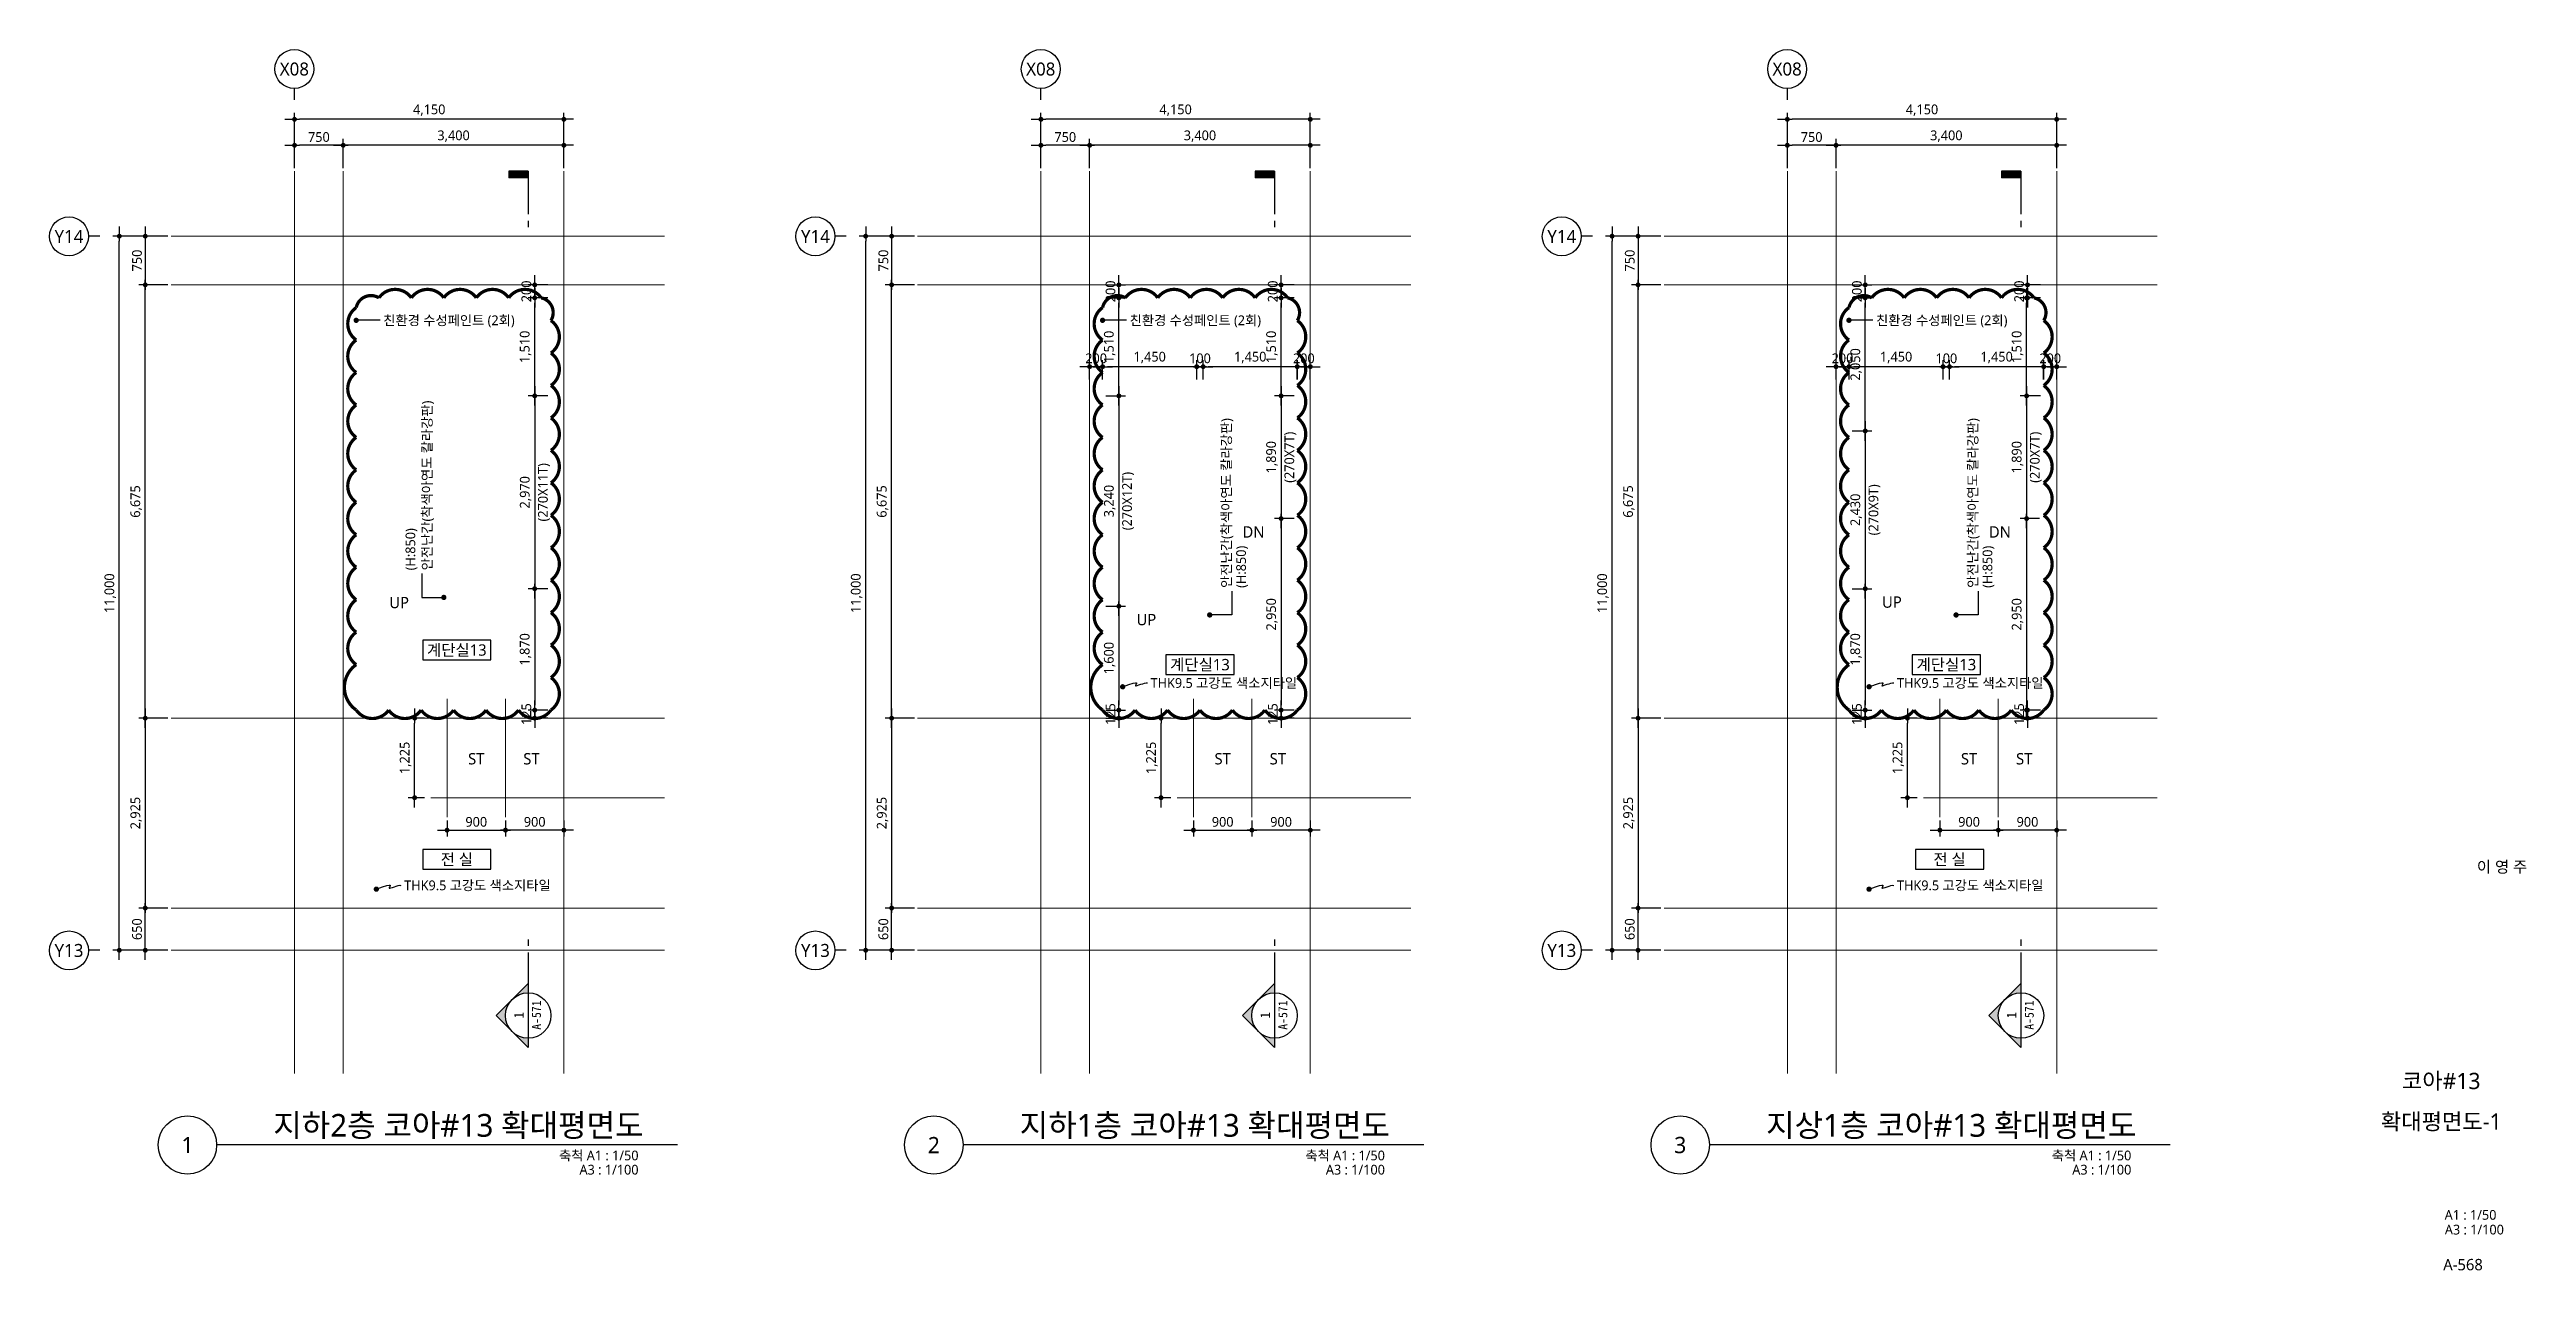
# Model space of a CAD drawing. Header units: millimetres. Extents: x 1467181 to 1720354, y 836037 to 895281.
# Drawn here: x 1467181 to 1505344, y 874037 to 892844 of the extents above; entities that cross this region are included whole.
import ezdxf
from ezdxf.enums import TextEntityAlignment as Align

# ---------------------------------------------------------------- set-up
doc = ezdxf.new("R2010")
doc.units = ezdxf.units.MM
doc.header["$MEASUREMENT"] = 0
doc.linetypes.add('CEN', pattern=[62, 60, -1, 0, -1])
doc.layers.get('0').update_dxf_attribs({"linetype": 'CONTINUOUS'})
for name, color, linetype, lineweight in [('A-AXIS-BUBL', 7, 'CONTINUOUS', 25), ('A-BORD-TEXT', 3, 'CONTINUOUS', 25), ('A-CNTL', 1, 'CEN', 15), ('A-DIMS', 7, 'CONTINUOUS', 25), ('A-MKXS-LEAD', 7, 'CONTINUOUS', 25), ('A-MKXS-MAK1', 3, 'CONTINUOUS', 25), ('A-MKXS-TEXT1', 3, 'CONTINUOUS', 25), ('A-MKXS-TEXT2', 7, 'CONTINUOUS', 25), ('A-MKXX-NAME', 3, 'CONTINUOUS', 25), ('A-MKXX-SYMB', 7, 'CONTINUOUS', 25), ('A-XXXX-SYMB', 7, 'CONTINUOUS', 25), ('A-XXXX-TXT1', 3, 'CONTINUOUS', 25), ('A-XXXX-TXT2', 3, 'CONTINUOUS', 25), ('REV-202205', 20, 'CONTINUOUS', 25)]:
    doc.layers.add(name, color=color, linetype=linetype, lineweight=lineweight)
doc.styles.add('HY울릉도L', font='')
doc.styles.add('돋움체', font='')
doc.styles.add('맑은고딕', font='malgun.ttf')
doc.styles.get('HY울릉도L').set_extended_font_data('HYwulM')
doc.styles.get('돋움체').set_extended_font_data('DotumChe')
doc.dimstyles.new('CDIM', dxfattribs={"dimtxt": 3, "dimasz": 1.5, "dimexe": 2, "dimexo": 1, "dimgap": 1, "dimtad": 1, "dimdec": 0, "dimrnd": 0.5, "dimzin": 0, "dimdsep": 32, "dimlunit": 6, "dimtxsty": 'HY울릉도L', "dimblk1": '_CIDOT', "dimblk2": '_CIDOT', "dimsah": 1, "dimcen": 5.5, "dimclrd": 2, "dimclre": 2, "dimclrt": 7, "dimadec": 0, "dimazin": 0, "dimtfac": 1, "dimtdec": 0, "dimtix": 1, "dimtmove": 2, "dimatfit": 1, "dimldrblk": '_CIDOT', "dimfxl": 1, "dimtolj": 1, "dimtzin": 0, "dimlwd": -1, "dimarcsym": 0})

msp = doc.modelspace()

# ---------------------------------------------------------------- texts
at = {"layer": 'A-BORD-TEXT', "style": '맑은고딕'}
for s, height, p in [('이 영 주', 175, (1505356.3, 880165.5)), ('A1 : 1/50', 150, (1504881.5, 874817.8)), ('A3 : 1/100', 150, (1504996.4, 874591)), ('A-568', 175, (1504671.7, 874039.2))]:
    msp.add_text(s, height=height, dxfattribs=at).set_placement(p, align=Align.RIGHT)
for s, p in [('코아#13', (1504030.7, 876955.6)), ('확대평면도-1', (1504030.7, 876330.6))]:
    msp.add_text(s, height=250, dxfattribs=at).set_placement(p, align=Align.MIDDLE_CENTER)
at = {"layer": 'A-MKXS-TEXT1', "style": '맑은고딕'}
for s, p in [('친환경 수성페인트 (2회)', (1472322.8, 888673.4)), ('친환경 수성페인트 (2회)', (1483822.6, 888673.4)), ('친환경 수성페인트 (2회)', (1495322.6, 888673.4)), ('THK9.5 고강도 색소지타일', (1484144.9, 883086.9)), ('THK9.5 고강도 색소지타일', (1495644.9, 883086.9)), ('THK9.5 고강도 색소지타일', (1472644.9, 879969.2)), ('THK9.5 고강도 색소지타일', (1495644.9, 879969.2))]:
    msp.add_text(s, height=150, dxfattribs=at).set_placement(p, align=Align.MIDDLE_LEFT)
for s, p in [('안전난간(착색아연도 칼라강판)', (1472995.8, 884821.4)), ('안전난간(착색아연도 칼라강판)', (1485311.7, 884551.4)), ('안전난간(착색아연도 칼라강판)', (1496811.7, 884551.4)), ('(H:850)', (1472740.7, 884821.4)), ('(H:850)', (1485539.2, 884551.4)), ('(H:850)', (1497039.2, 884551.4))]:
    msp.add_text(s, height=150, rotation=90, dxfattribs=at).set_placement(p, align=Align.MIDDLE_LEFT)
at = {"layer": 'A-MKXX-NAME', "style": '맑은고딕'}
for s, p in [('DN', (1485730.5, 885413.2)), ('DN', (1497230.5, 885413.2)), ('UP', (1472567.3, 884326.1)), ('UP', (1495566.9, 884333.2)), ('UP', (1484080.5, 884063.2)), ('계단실13', (1473455.7, 883594.4)), ('계단실13', (1484905.8, 883369.4)), ('계단실13', (1496405.8, 883369.4)), ('ST', (1473755.7, 881919.4)), ('ST', (1474605.7, 881919.4)), ('ST', (1485255.7, 881919.4)), ('ST', (1486105.7, 881919.4)), ('ST', (1496755.7, 881919.4)), ('ST', (1497605.7, 881919.4)), ('전 실', (1473455.7, 880369.4)), ('전 실', (1496455.7, 880369.4))]:
    msp.add_text(s, height=175, dxfattribs=at).set_placement(p, align=Align.MIDDLE_CENTER)
at = {"layer": 'A-XXXX-TXT1', "style": '맑은고딕'}
for s, p in [('지하2층 코아#13 확대평면도', (1476333.7, 875992)), ('지하1층 코아#13 확대평면도', (1487833.7, 875992)), ('지상1층 코아#13 확대평면도', (1499333.7, 875992))]:
    msp.add_text(s, height=350, dxfattribs=at).set_placement(p, align=Align.BOTTOM_RIGHT)
for s, p in [('1', (1469305.7, 875969.4)), ('2', (1480805.7, 875969.4)), ('3', (1492305.7, 875969.4))]:
    msp.add_text(s, height=250, dxfattribs=at).set_placement(p, align=Align.MIDDLE)
for s, p in [('축척 A1 : 1/50', (1476255.9, 875883.2)), ('축척 A1 : 1/50', (1487755.9, 875883.2)), ('축척 A1 : 1/50', (1499255.9, 875883.2)), ('A3 : 1/100', (1476255.9, 875664.3)), ('A3 : 1/100', (1487755.9, 875664.3)), ('A3 : 1/100', (1499255.9, 875664.3))]:
    msp.add_text(s, height=150, dxfattribs=at).set_placement(p, align=Align.TOP_RIGHT)

# ---------------------------------------------------------------- blocks, each defined once
blk = doc.blocks.new('_CIDOT')
at = {"color": 0, "linetype": 'ByBlock'}
blk.add_line((2, 0), (-1, 0), dxfattribs=at)
at = {"color": 0, "linetype": 'ByBlock', "const_width": 0.5}
blk.add_lwpolyline([(-0.25, 0, 1), (0.25, 0, 1)], format="xyb", close=True, dxfattribs=at)
blk = doc.blocks.new('*D129')
at = {"layer": 'A-DIMS', "lineweight": -2, "transparency": 16777216}
for p, q in [((750, 12050), (750, 12500)), ((4150, 12050), (4150, 12500))]:
    blk.add_line(p, q, dxfattribs=at)
at = {"layer": 'A-DIMS', "transparency": 16777216}
blk.add_line((4075, 12400), (825, 12400), dxfattribs=at)
at = {"layer": 'A-DIMS', "transparency": 16777216, "xscale": 75, "yscale": 75, "zscale": 75, "rotation": 180}
blk.add_blockref('_CIDOT', (750, 12400), dxfattribs=at)
at = {"layer": 'A-DIMS', "transparency": 16777216, "xscale": 75, "yscale": 75, "zscale": 75}
blk.add_blockref('_CIDOT', (4150, 12400), dxfattribs=at)
at = {"layer": 'A-DIMS', "color": 3, "transparency": 16777216, "insert": (2450, 12540), "char_height": 150, "attachment_point": 5, "style": '맑은고딕'}
blk.add_mtext('\\A1;3,400', dxfattribs=at)
blk = doc.blocks.new('*D130')
at = {"layer": 'A-DIMS', "lineweight": -2, "transparency": 16777216}
for p, q in [((-1950, 10250), (-2400, 10250)), ((-1950, 3575), (-2400, 3575))]:
    blk.add_line(p, q, dxfattribs=at)
at = {"layer": 'A-DIMS', "transparency": 16777216}
blk.add_line((-2300, 3650), (-2300, 10175), dxfattribs=at)
at = {"layer": 'A-DIMS', "transparency": 16777216, "xscale": 75, "yscale": 75, "zscale": 75}
for p, rotation in [((-2300, 10250), 90), ((-2300, 3575), 270)]:
    blk.add_blockref('_CIDOT', p, dxfattribs=dict(at, rotation=rotation))
at = {"layer": 'A-DIMS', "color": 3, "transparency": 16777216, "insert": (-2440, 6913), "char_height": 150, "attachment_point": 5, "rotation": 90, "style": '맑은고딕'}
blk.add_mtext('\\A1;6,675', dxfattribs=at)
blk = doc.blocks.new('*D131')
at = {"layer": 'A-DIMS', "lineweight": -2, "transparency": 16777216}
for p, q in [((0, 12050), (0, 12500)), ((750, 12050), (750, 12500))]:
    blk.add_line(p, q, dxfattribs=at)
at = {"layer": 'A-DIMS', "transparency": 16777216}
blk.add_line((675, 12400), (75, 12400), dxfattribs=at)
at = {"layer": 'A-DIMS', "transparency": 16777216, "xscale": 75, "yscale": 75, "zscale": 75, "rotation": 180}
blk.add_blockref('_CIDOT', (0, 12400), dxfattribs=at)
at = {"layer": 'A-DIMS', "transparency": 16777216, "xscale": 75, "yscale": 75, "zscale": 75}
blk.add_blockref('_CIDOT', (750, 12400), dxfattribs=at)
at = {"layer": 'A-DIMS', "color": 3, "transparency": 16777216, "insert": (375, 12527), "char_height": 150, "attachment_point": 5, "style": '맑은고딕'}
blk.add_mtext('\\A1;750', dxfattribs=at)
blk = doc.blocks.new('*D132')
at = {"layer": 'A-DIMS', "lineweight": -2, "transparency": 16777216}
for p, q in [((0, 12050), (0, 12900)), ((4150, 12050), (4150, 12900))]:
    blk.add_line(p, q, dxfattribs=at)
at = {"layer": 'A-DIMS', "transparency": 16777216}
blk.add_line((4075, 12800), (75, 12800), dxfattribs=at)
at = {"layer": 'A-DIMS', "transparency": 16777216, "xscale": 75, "yscale": 75, "zscale": 75, "rotation": 180}
blk.add_blockref('_CIDOT', (0, 12800), dxfattribs=at)
at = {"layer": 'A-DIMS', "transparency": 16777216, "xscale": 75, "yscale": 75, "zscale": 75}
blk.add_blockref('_CIDOT', (4150, 12800), dxfattribs=at)
at = {"layer": 'A-DIMS', "color": 3, "transparency": 16777216, "insert": (2075, 12940), "char_height": 150, "attachment_point": 5, "style": '맑은고딕'}
blk.add_mtext('\\A1;4,150', dxfattribs=at)
blk = doc.blocks.new('*D133')
at = {"layer": 'A-DIMS', "lineweight": -2, "transparency": 16777216}
for p, q in [((-1950, 11000), (-2800, 11000)), ((-1950, 0), (-2800, 0))]:
    blk.add_line(p, q, dxfattribs=at)
at = {"layer": 'A-DIMS', "transparency": 16777216}
blk.add_line((-2700, 75), (-2700, 10925), dxfattribs=at)
at = {"layer": 'A-DIMS', "transparency": 16777216, "xscale": 75, "yscale": 75, "zscale": 75}
for p, rotation in [((-2700, 11000), 90), ((-2700, 0), 270)]:
    blk.add_blockref('_CIDOT', p, dxfattribs=dict(at, rotation=rotation))
at = {"layer": 'A-DIMS', "color": 3, "transparency": 16777216, "insert": (-2840, 5500), "char_height": 150, "attachment_point": 5, "rotation": 90, "style": '맑은고딕'}
blk.add_mtext('\\A1;11,000', dxfattribs=at)
blk = doc.blocks.new('*D134')
at = {"layer": 'A-DIMS', "lineweight": -2, "transparency": 16777216}
for p, q in [((-1950, 11000), (-2400, 11000)), ((-1950, 10250), (-2400, 10250))]:
    blk.add_line(p, q, dxfattribs=at)
at = {"layer": 'A-DIMS', "transparency": 16777216}
blk.add_line((-2300, 10925), (-2300, 10325), dxfattribs=at)
at = {"layer": 'A-DIMS', "transparency": 16777216, "xscale": 75, "yscale": 75, "zscale": 75}
for p, rotation in [((-2300, 11000), 90), ((-2300, 10250), 270)]:
    blk.add_blockref('_CIDOT', p, dxfattribs=dict(at, rotation=rotation))
at = {"layer": 'A-DIMS', "color": 3, "transparency": 16777216, "insert": (-2427, 10625), "char_height": 150, "attachment_point": 5, "rotation": 90, "style": '맑은고딕'}
blk.add_mtext('\\A1;750', dxfattribs=at)
blk = doc.blocks.new('*D135')
at = {"layer": 'A-DIMS', "lineweight": -2, "transparency": 16777216}
for p, q in [((-1950, 3575), (-2400, 3575)), ((-1950, 650), (-2400, 650))]:
    blk.add_line(p, q, dxfattribs=at)
at = {"layer": 'A-DIMS', "transparency": 16777216}
blk.add_line((-2300, 3500), (-2300, 725), dxfattribs=at)
at = {"layer": 'A-DIMS', "transparency": 16777216, "xscale": 75, "yscale": 75, "zscale": 75}
for p, rotation in [((-2300, 3575), 90), ((-2300, 650), 270)]:
    blk.add_blockref('_CIDOT', p, dxfattribs=dict(at, rotation=rotation))
at = {"layer": 'A-DIMS', "color": 3, "transparency": 16777216, "insert": (-2440, 2113), "char_height": 150, "attachment_point": 5, "rotation": 90, "style": '맑은고딕'}
blk.add_mtext('\\A1;2,925', dxfattribs=at)
blk = doc.blocks.new('*D136')
at = {"layer": 'A-DIMS', "lineweight": -2, "transparency": 16777216}
for p, q in [((2350, 2000), (2350, 1750)), ((3250, 2000), (3250, 1750))]:
    blk.add_line(p, q, dxfattribs=at)
at = {"layer": 'A-DIMS', "transparency": 16777216}
blk.add_line((2425, 1850), (3175, 1850), dxfattribs=at)
at = {"layer": 'A-DIMS', "transparency": 16777216, "xscale": 75, "yscale": 75, "zscale": 75, "rotation": 180}
blk.add_blockref('_CIDOT', (2350, 1850), dxfattribs=at)
at = {"layer": 'A-DIMS', "transparency": 16777216, "xscale": 75, "yscale": 75, "zscale": 75}
blk.add_blockref('_CIDOT', (3250, 1850), dxfattribs=at)
at = {"layer": 'A-DIMS', "color": 3, "transparency": 16777216, "insert": (2800, 1977), "char_height": 150, "attachment_point": 5, "style": '맑은고딕'}
blk.add_mtext('\\A1;900', dxfattribs=at)
blk = doc.blocks.new('*D137')
at = {"layer": 'A-DIMS', "lineweight": -2, "transparency": 16777216}
for p, q in [((3250, 2000), (3250, 1750)), ((4150, 2000), (4150, 1750))]:
    blk.add_line(p, q, dxfattribs=at)
at = {"layer": 'A-DIMS', "transparency": 16777216}
blk.add_line((4075, 1850), (3325, 1850), dxfattribs=at)
at = {"layer": 'A-DIMS', "transparency": 16777216, "xscale": 75, "yscale": 75, "zscale": 75, "rotation": 180}
blk.add_blockref('_CIDOT', (3250, 1850), dxfattribs=at)
at = {"layer": 'A-DIMS', "transparency": 16777216, "xscale": 75, "yscale": 75, "zscale": 75}
blk.add_blockref('_CIDOT', (4150, 1850), dxfattribs=at)
at = {"layer": 'A-DIMS', "color": 3, "transparency": 16777216, "insert": (3700, 1977), "char_height": 150, "attachment_point": 5, "style": '맑은고딕'}
blk.add_mtext('\\A1;900', dxfattribs=at)
blk = doc.blocks.new('*D138')
at = {"layer": 'A-DIMS', "lineweight": -2, "transparency": 16777216}
for p, q in [((2000, 3575), (1750, 3575)), ((2000, 2350), (1750, 2350))]:
    blk.add_line(p, q, dxfattribs=at)
at = {"layer": 'A-DIMS', "transparency": 16777216}
blk.add_line((1850, 2425), (1850, 3500), dxfattribs=at)
at = {"layer": 'A-DIMS', "transparency": 16777216, "xscale": 75, "yscale": 75, "zscale": 75}
for p, rotation in [((1850, 3575), 90), ((1850, 2350), 270)]:
    blk.add_blockref('_CIDOT', p, dxfattribs=dict(at, rotation=rotation))
at = {"layer": 'A-DIMS', "color": 3, "transparency": 16777216, "insert": (1710, 2963), "char_height": 150, "attachment_point": 5, "rotation": 90, "style": '맑은고딕'}
blk.add_mtext('\\A1;1,225', dxfattribs=at)
blk = doc.blocks.new('*D139')
at = {"layer": 'A-DIMS', "lineweight": -2, "transparency": 16777216}
for p, q in [((-1950, 650), (-2400, 650)), ((-1950, 0), (-2400, 0))]:
    blk.add_line(p, q, dxfattribs=at)
at = {"layer": 'A-DIMS', "transparency": 16777216}
blk.add_line((-2300, 75), (-2300, 575), dxfattribs=at)
at = {"layer": 'A-DIMS', "transparency": 16777216, "xscale": 75, "yscale": 75, "zscale": 75}
for p, rotation in [((-2300, 650), 90), ((-2300, 0), 270)]:
    blk.add_blockref('_CIDOT', p, dxfattribs=dict(at, rotation=rotation))
at = {"layer": 'A-DIMS', "color": 3, "transparency": 16777216, "insert": (-2427, 325), "char_height": 150, "attachment_point": 5, "rotation": 90, "style": '맑은고딕'}
blk.add_mtext('\\A1;650', dxfattribs=at)
blk = doc.blocks.new('CORE 7- 단면')
at = {"layer": 'A-MKXS-MAK1'}
blk.add_hatch(color=256, dxfattribs=at).paths.add_polyline_path([(22637, 12898), (22637, 12998), (22937, 12998), (22937, 12898)])
h = blk.add_hatch(color=256, dxfattribs=at)
h.paths.add_polyline_path([(22442, -7), (22690, 241, 0.414214), (22690, -254)])
h.paths.add_polyline_path([(22690, 241), (22937, 488), (22937, 343, 0.198912)])
h.paths.add_polyline_path([(22690, -254, 0.198912), (22937, -357), (22937, -502)])
for p, q in [((22637, 12998), (22637, 12898)), ((22937, 12998), (22637, 12998)), ((22937, 12998), (22937, 12335)), ((22937, 12898), (22637, 12898)), ((22937, 12235), (22937, 12135)), ((22937, 1166), (22937, 1066)), ((22937, 966), (22937, -502)), ((22937, 488), (22442, -7)), ((22937, -502), (22442, -7))]:
    blk.add_line(p, q, dxfattribs=at)
blk.add_circle((22937, -7), 350, dxfattribs=at)
at = {"layer": 'A-MKXS-TEXT2', "style": '돋움체'}
for s, height, p in [('1', 150, (22793, -2)), ('A-571', 140, (23065, 0))]:
    blk.add_text(s, height=height, rotation=90, dxfattribs=at).set_placement(p, align=Align.MIDDLE)
blk = doc.blocks.new('*D109')
at = {"layer": 'A-DIMS', "lineweight": -2, "transparency": 16777216}
for p, q in [((1474856, 887509), (1474556, 887509)), ((1474856, 884539), (1474556, 884539))]:
    blk.add_line(p, q, dxfattribs=at)
at = {"layer": 'A-DIMS', "transparency": 16777216}
blk.add_line((1474656, 887434), (1474656, 884614), dxfattribs=at)
at = {"layer": 'A-DIMS', "transparency": 16777216, "xscale": 75, "yscale": 75, "zscale": 75}
for p, rotation in [((1474656, 887509), 90), ((1474656, 884539), 270)]:
    blk.add_blockref('_CIDOT', p, dxfattribs=dict(at, rotation=rotation))
at = {"layer": 'A-DIMS', "color": 3, "transparency": 16777216, "char_height": 150, "attachment_point": 5, "rotation": 90, "style": '맑은고딕'}
for s, insert in [('\\A1;2,970', (1474516, 886024)), ('\\A1;(270X11T)', (1474799, 886024))]:
    blk.add_mtext(s, dxfattribs=dict(at, insert=insert))
blk = doc.blocks.new('*D110')
at = {"layer": 'A-DIMS', "lineweight": -2, "transparency": 16777216}
for p, q in [((1474856, 889019), (1474556, 889019)), ((1474856, 887509), (1474556, 887509))]:
    blk.add_line(p, q, dxfattribs=at)
at = {"layer": 'A-DIMS', "transparency": 16777216}
blk.add_line((1474656, 887584), (1474656, 888944), dxfattribs=at)
at = {"layer": 'A-DIMS', "transparency": 16777216, "xscale": 75, "yscale": 75, "zscale": 75}
for p, rotation in [((1474656, 889019), 90), ((1474656, 887509), 270)]:
    blk.add_blockref('_CIDOT', p, dxfattribs=dict(at, rotation=rotation))
at = {"layer": 'A-DIMS', "color": 3, "transparency": 16777216, "insert": (1474515, 888264), "char_height": 150, "attachment_point": 5, "rotation": 90, "style": '맑은고딕'}
blk.add_mtext('\\A1;1,510', dxfattribs=at)
blk = doc.blocks.new('*D111')
at = {"layer": 'A-DIMS', "lineweight": -2, "transparency": 16777216}
for p, q in [((1474856, 884539), (1474556, 884539)), ((1474856, 882669), (1474556, 882669))]:
    blk.add_line(p, q, dxfattribs=at)
at = {"layer": 'A-DIMS', "transparency": 16777216}
blk.add_line((1474656, 884464), (1474656, 882744), dxfattribs=at)
at = {"layer": 'A-DIMS', "transparency": 16777216, "xscale": 75, "yscale": 75, "zscale": 75}
for p, rotation in [((1474656, 884539), 90), ((1474656, 882669), 270)]:
    blk.add_blockref('_CIDOT', p, dxfattribs=dict(at, rotation=rotation))
at = {"layer": 'A-DIMS', "color": 3, "transparency": 16777216, "insert": (1474515, 883604), "char_height": 150, "attachment_point": 5, "rotation": 90, "style": '맑은고딕'}
blk.add_mtext('\\A1;1,870', dxfattribs=at)
blk = doc.blocks.new('*D112')
at = {"layer": 'A-DIMS', "transparency": 16777216}
for p, q in [((1474656, 882744), (1474656, 882819)), ((1474656, 882669), (1474656, 882544)), ((1474656, 882469), (1474656, 882394))]:
    blk.add_line(p, q, dxfattribs=at)
at = {"layer": 'A-DIMS', "lineweight": -2, "transparency": 16777216}
for p, q in [((1474856, 882669), (1474556, 882669)), ((1474856, 882544), (1474556, 882544))]:
    blk.add_line(p, q, dxfattribs=at)
at = {"layer": 'A-DIMS', "transparency": 16777216, "xscale": 75, "yscale": 75, "zscale": 75}
for p, rotation in [((1474656, 882669), 270), ((1474656, 882544), 90)]:
    blk.add_blockref('_CIDOT', p, dxfattribs=dict(at, rotation=rotation))
at = {"layer": 'A-DIMS', "color": 3, "transparency": 16777216, "insert": (1474528, 882607), "char_height": 150, "attachment_point": 5, "rotation": 90, "style": '맑은고딕'}
blk.add_mtext('\\A1;125', dxfattribs=at)
blk = doc.blocks.new('*D113')
at = {"layer": 'A-DIMS', "lineweight": -2, "transparency": 16777216}
for p, q in [((1474856, 889219), (1474556, 889219)), ((1474856, 889019), (1474556, 889019))]:
    blk.add_line(p, q, dxfattribs=at)
at = {"layer": 'A-DIMS', "transparency": 16777216}
for p, q in [((1474656, 889294), (1474656, 889369)), ((1474656, 889019), (1474656, 889219)), ((1474656, 888944), (1474656, 888869))]:
    blk.add_line(p, q, dxfattribs=at)
at = {"layer": 'A-DIMS', "transparency": 16777216, "xscale": 75, "yscale": 75, "zscale": 75}
for p, rotation in [((1474656, 889219), 270), ((1474656, 889019), 90)]:
    blk.add_blockref('_CIDOT', p, dxfattribs=dict(at, rotation=rotation))
at = {"layer": 'A-DIMS', "color": 3, "transparency": 16777216, "insert": (1474528, 889119), "char_height": 150, "attachment_point": 5, "rotation": 90, "style": '맑은고딕'}
blk.add_mtext('\\A1;200', dxfattribs=at)
blk = doc.blocks.new('*D114')
at = {"layer": 'A-DIMS', "lineweight": -2, "transparency": 16777216}
for p, q in [((1486356, 887509), (1486056, 887509)), ((1486356, 885619), (1486056, 885619))]:
    blk.add_line(p, q, dxfattribs=at)
at = {"layer": 'A-DIMS', "transparency": 16777216}
blk.add_line((1486156, 887434), (1486156, 885694), dxfattribs=at)
at = {"layer": 'A-DIMS', "transparency": 16777216, "xscale": 75, "yscale": 75, "zscale": 75}
for p, rotation in [((1486156, 887509), 90), ((1486156, 885619), 270)]:
    blk.add_blockref('_CIDOT', p, dxfattribs=dict(at, rotation=rotation))
at = {"layer": 'A-DIMS', "color": 3, "transparency": 16777216, "char_height": 150, "attachment_point": 5, "rotation": 90, "style": '맑은고딕'}
for s, insert in [('\\A1;(270X7T)', (1486299, 886564)), ('\\A1;1,890', (1486015, 886564))]:
    blk.add_mtext(s, dxfattribs=dict(at, insert=insert))
blk = doc.blocks.new('*D115')
at = {"layer": 'A-DIMS', "lineweight": -2, "transparency": 16777216}
for p, q in [((1486356, 889019), (1486056, 889019)), ((1486356, 887509), (1486056, 887509))]:
    blk.add_line(p, q, dxfattribs=at)
at = {"layer": 'A-DIMS', "transparency": 16777216}
blk.add_line((1486156, 887584), (1486156, 888944), dxfattribs=at)
at = {"layer": 'A-DIMS', "transparency": 16777216, "xscale": 75, "yscale": 75, "zscale": 75}
for p, rotation in [((1486156, 889019), 90), ((1486156, 887509), 270)]:
    blk.add_blockref('_CIDOT', p, dxfattribs=dict(at, rotation=rotation))
at = {"layer": 'A-DIMS', "color": 3, "transparency": 16777216, "insert": (1486015, 888264), "char_height": 150, "attachment_point": 5, "rotation": 90, "style": '맑은고딕'}
blk.add_mtext('\\A1;1,510', dxfattribs=at)
blk = doc.blocks.new('*D116')
at = {"layer": 'A-DIMS', "lineweight": -2, "transparency": 16777216}
for p, q in [((1486356, 885619), (1486056, 885619)), ((1486356, 882669), (1486056, 882669))]:
    blk.add_line(p, q, dxfattribs=at)
at = {"layer": 'A-DIMS', "transparency": 16777216}
blk.add_line((1486156, 885544), (1486156, 882744), dxfattribs=at)
at = {"layer": 'A-DIMS', "transparency": 16777216, "xscale": 75, "yscale": 75, "zscale": 75}
for p, rotation in [((1486156, 885619), 90), ((1486156, 882669), 270)]:
    blk.add_blockref('_CIDOT', p, dxfattribs=dict(at, rotation=rotation))
at = {"layer": 'A-DIMS', "color": 3, "transparency": 16777216, "insert": (1486016, 884144), "char_height": 150, "attachment_point": 5, "rotation": 90, "style": '맑은고딕'}
blk.add_mtext('\\A1;2,950', dxfattribs=at)
blk = doc.blocks.new('*D117')
at = {"layer": 'A-DIMS', "transparency": 16777216}
for p, q in [((1486156, 882744), (1486156, 882819)), ((1486156, 882669), (1486156, 882544)), ((1486156, 882469), (1486156, 882394))]:
    blk.add_line(p, q, dxfattribs=at)
at = {"layer": 'A-DIMS', "lineweight": -2, "transparency": 16777216}
for p, q in [((1486356, 882669), (1486056, 882669)), ((1486356, 882544), (1486056, 882544))]:
    blk.add_line(p, q, dxfattribs=at)
at = {"layer": 'A-DIMS', "transparency": 16777216, "xscale": 75, "yscale": 75, "zscale": 75}
for p, rotation in [((1486156, 882669), 270), ((1486156, 882544), 90)]:
    blk.add_blockref('_CIDOT', p, dxfattribs=dict(at, rotation=rotation))
at = {"layer": 'A-DIMS', "color": 3, "transparency": 16777216, "insert": (1486028, 882607), "char_height": 150, "attachment_point": 5, "rotation": 90, "style": '맑은고딕'}
blk.add_mtext('\\A1;125', dxfattribs=at)
blk = doc.blocks.new('*D118')
at = {"layer": 'A-DIMS', "lineweight": -2, "transparency": 16777216}
for p, q in [((1486356, 889219), (1486056, 889219)), ((1486356, 889019), (1486056, 889019))]:
    blk.add_line(p, q, dxfattribs=at)
at = {"layer": 'A-DIMS', "transparency": 16777216}
for p, q in [((1486156, 889294), (1486156, 889369)), ((1486156, 889019), (1486156, 889219)), ((1486156, 888944), (1486156, 888869))]:
    blk.add_line(p, q, dxfattribs=at)
at = {"layer": 'A-DIMS', "transparency": 16777216, "xscale": 75, "yscale": 75, "zscale": 75}
for p, rotation in [((1486156, 889219), 270), ((1486156, 889019), 90)]:
    blk.add_blockref('_CIDOT', p, dxfattribs=dict(at, rotation=rotation))
at = {"layer": 'A-DIMS', "color": 3, "transparency": 16777216, "insert": (1486028, 889119), "char_height": 150, "attachment_point": 5, "rotation": 90, "style": '맑은고딕'}
blk.add_mtext('\\A1;200', dxfattribs=at)
blk = doc.blocks.new('*D119')
at = {"layer": 'A-DIMS', "lineweight": -2, "transparency": 16777216}
for p, q in [((1484955, 887759), (1484955, 888059)), ((1486405, 887759), (1486405, 888059))]:
    blk.add_line(p, q, dxfattribs=at)
at = {"layer": 'A-DIMS', "transparency": 16777216}
blk.add_line((1486330, 887959), (1485030, 887959), dxfattribs=at)
at = {"layer": 'A-DIMS', "transparency": 16777216, "xscale": 75, "yscale": 75, "zscale": 75, "rotation": 180}
blk.add_blockref('_CIDOT', (1484955, 887959), dxfattribs=at)
at = {"layer": 'A-DIMS', "transparency": 16777216, "xscale": 75, "yscale": 75, "zscale": 75}
blk.add_blockref('_CIDOT', (1486405, 887959), dxfattribs=at)
at = {"layer": 'A-DIMS', "color": 3, "transparency": 16777216, "insert": (1485680, 888100), "char_height": 150, "attachment_point": 5, "style": '맑은고딕'}
blk.add_mtext('\\A1;1,450', dxfattribs=at)
blk = doc.blocks.new('*D120')
at = {"layer": 'A-DIMS', "lineweight": -2, "transparency": 16777216}
for p, q in [((1486406, 887759), (1486406, 888059)), ((1486606, 887759), (1486606, 888059))]:
    blk.add_line(p, q, dxfattribs=at)
at = {"layer": 'A-DIMS', "transparency": 16777216}
for p, q in [((1486331, 887959), (1486256, 887959)), ((1486606, 887959), (1486406, 887959)), ((1486681, 887959), (1486756, 887959))]:
    blk.add_line(p, q, dxfattribs=at)
at = {"layer": 'A-DIMS', "transparency": 16777216, "xscale": 75, "yscale": 75, "zscale": 75}
blk.add_blockref('_CIDOT', (1486406, 887959), dxfattribs=at)
at = {"layer": 'A-DIMS', "transparency": 16777216, "xscale": 75, "yscale": 75, "zscale": 75, "rotation": 180}
blk.add_blockref('_CIDOT', (1486606, 887959), dxfattribs=at)
at = {"layer": 'A-DIMS', "color": 3, "transparency": 16777216, "insert": (1486506, 888087), "char_height": 150, "attachment_point": 5, "style": '맑은고딕'}
blk.add_mtext('\\A1;200', dxfattribs=at)
blk = doc.blocks.new('*D121')
at = {"layer": 'A-DIMS', "lineweight": -2, "transparency": 16777216}
for p, q in [((1483406, 887759), (1483406, 888059)), ((1484855, 887759), (1484855, 888059))]:
    blk.add_line(p, q, dxfattribs=at)
at = {"layer": 'A-DIMS', "transparency": 16777216}
blk.add_line((1484780, 887959), (1483481, 887959), dxfattribs=at)
at = {"layer": 'A-DIMS', "transparency": 16777216, "xscale": 75, "yscale": 75, "zscale": 75, "rotation": 180}
blk.add_blockref('_CIDOT', (1483406, 887959), dxfattribs=at)
at = {"layer": 'A-DIMS', "transparency": 16777216, "xscale": 75, "yscale": 75, "zscale": 75}
blk.add_blockref('_CIDOT', (1484855, 887959), dxfattribs=at)
at = {"layer": 'A-DIMS', "color": 3, "transparency": 16777216, "insert": (1484131, 888100), "char_height": 150, "attachment_point": 5, "style": '맑은고딕'}
blk.add_mtext('\\A1;1,450', dxfattribs=at)
blk = doc.blocks.new('*D122')
at = {"layer": 'A-DIMS', "lineweight": -2, "transparency": 16777216}
for p, q in [((1484856, 887759), (1484856, 888059)), ((1484955, 887759), (1484955, 888059))]:
    blk.add_line(p, q, dxfattribs=at)
at = {"layer": 'A-DIMS', "transparency": 16777216}
for p, q in [((1484781, 887959), (1484706, 887959)), ((1484955, 887959), (1484856, 887959)), ((1485030, 887959), (1485105, 887959))]:
    blk.add_line(p, q, dxfattribs=at)
at = {"layer": 'A-DIMS', "transparency": 16777216, "xscale": 75, "yscale": 75, "zscale": 75}
blk.add_blockref('_CIDOT', (1484856, 887959), dxfattribs=at)
at = {"layer": 'A-DIMS', "transparency": 16777216, "xscale": 75, "yscale": 75, "zscale": 75, "rotation": 180}
blk.add_blockref('_CIDOT', (1484955, 887959), dxfattribs=at)
at = {"layer": 'A-DIMS', "color": 3, "transparency": 16777216, "insert": (1484906, 888087), "char_height": 150, "attachment_point": 5, "style": '맑은고딕'}
blk.add_mtext('\\A1;100', dxfattribs=at)
blk = doc.blocks.new('*D123')
at = {"layer": 'A-DIMS', "lineweight": -2, "transparency": 16777216}
for p, q in [((1483206, 887759), (1483206, 888059)), ((1483406, 887759), (1483406, 888059))]:
    blk.add_line(p, q, dxfattribs=at)
at = {"layer": 'A-DIMS', "transparency": 16777216}
for p, q in [((1483131, 887959), (1483056, 887959)), ((1483406, 887959), (1483206, 887959)), ((1483481, 887959), (1483556, 887959))]:
    blk.add_line(p, q, dxfattribs=at)
at = {"layer": 'A-DIMS', "transparency": 16777216, "xscale": 75, "yscale": 75, "zscale": 75}
blk.add_blockref('_CIDOT', (1483206, 887959), dxfattribs=at)
at = {"layer": 'A-DIMS', "transparency": 16777216, "xscale": 75, "yscale": 75, "zscale": 75, "rotation": 180}
blk.add_blockref('_CIDOT', (1483406, 887959), dxfattribs=at)
at = {"layer": 'A-DIMS', "color": 3, "transparency": 16777216, "insert": (1483306, 888087), "char_height": 150, "attachment_point": 5, "style": '맑은고딕'}
blk.add_mtext('\\A1;200', dxfattribs=at)
blk = doc.blocks.new('*D124')
at = {"layer": 'A-DIMS', "lineweight": -2, "transparency": 16777216}
for p, q in [((1483456, 887509), (1483756, 887509)), ((1483456, 884269), (1483756, 884269))]:
    blk.add_line(p, q, dxfattribs=at)
at = {"layer": 'A-DIMS', "transparency": 16777216}
blk.add_line((1483656, 887434), (1483656, 884344), dxfattribs=at)
at = {"layer": 'A-DIMS', "transparency": 16777216, "xscale": 75, "yscale": 75, "zscale": 75}
for p, rotation in [((1483656, 887509), 90), ((1483656, 884269), 270)]:
    blk.add_blockref('_CIDOT', p, dxfattribs=dict(at, rotation=rotation))
at = {"layer": 'A-DIMS', "color": 3, "transparency": 16777216, "char_height": 150, "attachment_point": 5, "rotation": 90, "style": '맑은고딕'}
for s, insert in [('\\A1;(270X12T)', (1483799, 885889)), ('\\A1;3,240', (1483516, 885889))]:
    blk.add_mtext(s, dxfattribs=dict(at, insert=insert))
blk = doc.blocks.new('*D125')
at = {"layer": 'A-DIMS', "lineweight": -2, "transparency": 16777216}
for p, q in [((1483456, 889019), (1483756, 889019)), ((1483456, 887509), (1483756, 887509))]:
    blk.add_line(p, q, dxfattribs=at)
at = {"layer": 'A-DIMS', "transparency": 16777216}
blk.add_line((1483656, 887584), (1483656, 888944), dxfattribs=at)
at = {"layer": 'A-DIMS', "transparency": 16777216, "xscale": 75, "yscale": 75, "zscale": 75}
for p, rotation in [((1483656, 889019), 90), ((1483656, 887509), 270)]:
    blk.add_blockref('_CIDOT', p, dxfattribs=dict(at, rotation=rotation))
at = {"layer": 'A-DIMS', "color": 3, "transparency": 16777216, "insert": (1483515, 888264), "char_height": 150, "attachment_point": 5, "rotation": 90, "style": '맑은고딕'}
blk.add_mtext('\\A1;1,510', dxfattribs=at)
blk = doc.blocks.new('*D126')
at = {"layer": 'A-DIMS', "lineweight": -2, "transparency": 16777216}
for p, q in [((1483456, 884269), (1483756, 884269)), ((1483456, 882669), (1483756, 882669))]:
    blk.add_line(p, q, dxfattribs=at)
at = {"layer": 'A-DIMS', "transparency": 16777216}
blk.add_line((1483656, 884194), (1483656, 882744), dxfattribs=at)
at = {"layer": 'A-DIMS', "transparency": 16777216, "xscale": 75, "yscale": 75, "zscale": 75}
for p, rotation in [((1483656, 884269), 90), ((1483656, 882669), 270)]:
    blk.add_blockref('_CIDOT', p, dxfattribs=dict(at, rotation=rotation))
at = {"layer": 'A-DIMS', "color": 3, "transparency": 16777216, "insert": (1483515, 883469), "char_height": 150, "attachment_point": 5, "rotation": 90, "style": '맑은고딕'}
blk.add_mtext('\\A1;1,600', dxfattribs=at)
blk = doc.blocks.new('*D127')
at = {"layer": 'A-DIMS', "transparency": 16777216}
for p, q in [((1483656, 882744), (1483656, 882819)), ((1483656, 882669), (1483656, 882544)), ((1483656, 882469), (1483656, 882394))]:
    blk.add_line(p, q, dxfattribs=at)
at = {"layer": 'A-DIMS', "lineweight": -2, "transparency": 16777216}
for p, q in [((1483456, 882669), (1483756, 882669)), ((1483456, 882544), (1483756, 882544))]:
    blk.add_line(p, q, dxfattribs=at)
at = {"layer": 'A-DIMS', "transparency": 16777216, "xscale": 75, "yscale": 75, "zscale": 75}
for p, rotation in [((1483656, 882669), 270), ((1483656, 882544), 90)]:
    blk.add_blockref('_CIDOT', p, dxfattribs=dict(at, rotation=rotation))
at = {"layer": 'A-DIMS', "color": 3, "transparency": 16777216, "insert": (1483528, 882607), "char_height": 150, "attachment_point": 5, "rotation": 90, "style": '맑은고딕'}
blk.add_mtext('\\A1;125', dxfattribs=at)
blk = doc.blocks.new('*D128')
at = {"layer": 'A-DIMS', "lineweight": -2, "transparency": 16777216}
for p, q in [((1483456, 889219), (1483756, 889219)), ((1483456, 889019), (1483756, 889019))]:
    blk.add_line(p, q, dxfattribs=at)
at = {"layer": 'A-DIMS', "transparency": 16777216}
for p, q in [((1483656, 889294), (1483656, 889369)), ((1483656, 889019), (1483656, 889219)), ((1483656, 888944), (1483656, 888869))]:
    blk.add_line(p, q, dxfattribs=at)
at = {"layer": 'A-DIMS', "transparency": 16777216, "xscale": 75, "yscale": 75, "zscale": 75}
for p, rotation in [((1483656, 889219), 270), ((1483656, 889019), 90)]:
    blk.add_blockref('_CIDOT', p, dxfattribs=dict(at, rotation=rotation))
at = {"layer": 'A-DIMS', "color": 3, "transparency": 16777216, "insert": (1483528, 889119), "char_height": 150, "attachment_point": 5, "rotation": 90, "style": '맑은고딕'}
blk.add_mtext('\\A1;200', dxfattribs=at)
blk = doc.blocks.new('*D145')
at = {"layer": 'A-DIMS', "lineweight": -2, "transparency": 16777216}
for p, q in [((1497856, 887509), (1497542, 887509)), ((1497842, 885619), (1497542, 885619))]:
    blk.add_line(p, q, dxfattribs=at)
at = {"layer": 'A-DIMS', "transparency": 16777216}
blk.add_line((1497642, 887434), (1497642, 885694), dxfattribs=at)
at = {"layer": 'A-DIMS', "transparency": 16777216, "xscale": 75, "yscale": 75, "zscale": 75}
for p, rotation in [((1497642, 887509), 90), ((1497642, 885619), 270)]:
    blk.add_blockref('_CIDOT', p, dxfattribs=dict(at, rotation=rotation))
at = {"layer": 'A-DIMS', "color": 3, "transparency": 16777216, "char_height": 150, "attachment_point": 5, "rotation": 90, "style": '맑은고딕'}
for s, insert in [('\\A1;(270X7T)', (1497785, 886564)), ('\\A1;1,890', (1497502, 886564))]:
    blk.add_mtext(s, dxfattribs=dict(at, insert=insert))
blk = doc.blocks.new('*D146')
at = {"layer": 'A-DIMS', "lineweight": -2, "transparency": 16777216}
for p, q in [((1497856, 889019), (1497542, 889019)), ((1497856, 887509), (1497542, 887509))]:
    blk.add_line(p, q, dxfattribs=at)
at = {"layer": 'A-DIMS', "transparency": 16777216}
blk.add_line((1497642, 887584), (1497642, 888944), dxfattribs=at)
at = {"layer": 'A-DIMS', "transparency": 16777216, "xscale": 75, "yscale": 75, "zscale": 75}
for p, rotation in [((1497642, 889019), 90), ((1497642, 887509), 270)]:
    blk.add_blockref('_CIDOT', p, dxfattribs=dict(at, rotation=rotation))
at = {"layer": 'A-DIMS', "color": 3, "transparency": 16777216, "insert": (1497502, 888264), "char_height": 150, "attachment_point": 5, "rotation": 90, "style": '맑은고딕'}
blk.add_mtext('\\A1;1,510', dxfattribs=at)
blk = doc.blocks.new('*D147')
at = {"layer": 'A-DIMS', "lineweight": -2, "transparency": 16777216}
for p, q in [((1497842, 885619), (1497542, 885619)), ((1497856, 882669), (1497542, 882669))]:
    blk.add_line(p, q, dxfattribs=at)
at = {"layer": 'A-DIMS', "transparency": 16777216}
blk.add_line((1497642, 885544), (1497642, 882744), dxfattribs=at)
at = {"layer": 'A-DIMS', "transparency": 16777216, "xscale": 75, "yscale": 75, "zscale": 75}
for p, rotation in [((1497642, 885619), 90), ((1497642, 882669), 270)]:
    blk.add_blockref('_CIDOT', p, dxfattribs=dict(at, rotation=rotation))
at = {"layer": 'A-DIMS', "color": 3, "transparency": 16777216, "insert": (1497502, 884144), "char_height": 150, "attachment_point": 5, "rotation": 90, "style": '맑은고딕'}
blk.add_mtext('\\A1;2,950', dxfattribs=at)
blk = doc.blocks.new('*D148')
at = {"layer": 'A-DIMS', "transparency": 16777216}
for p, q in [((1497656, 882744), (1497656, 882819)), ((1497656, 882669), (1497656, 882544)), ((1497656, 882469), (1497656, 882394))]:
    blk.add_line(p, q, dxfattribs=at)
at = {"layer": 'A-DIMS', "lineweight": -2, "transparency": 16777216}
for p, q in [((1497856, 882669), (1497556, 882669)), ((1497856, 882544), (1497556, 882544))]:
    blk.add_line(p, q, dxfattribs=at)
at = {"layer": 'A-DIMS', "transparency": 16777216, "xscale": 75, "yscale": 75, "zscale": 75}
for p, rotation in [((1497656, 882669), 270), ((1497656, 882544), 90)]:
    blk.add_blockref('_CIDOT', p, dxfattribs=dict(at, rotation=rotation))
at = {"layer": 'A-DIMS', "color": 3, "transparency": 16777216, "insert": (1497528, 882607), "char_height": 150, "attachment_point": 5, "rotation": 90, "style": '맑은고딕'}
blk.add_mtext('\\A1;125', dxfattribs=at)
blk = doc.blocks.new('*D149')
at = {"layer": 'A-DIMS', "lineweight": -2, "transparency": 16777216}
for p, q in [((1497856, 889219), (1497556, 889219)), ((1497856, 889019), (1497556, 889019))]:
    blk.add_line(p, q, dxfattribs=at)
at = {"layer": 'A-DIMS', "transparency": 16777216}
for p, q in [((1497656, 889294), (1497656, 889369)), ((1497656, 889019), (1497656, 889219)), ((1497656, 888944), (1497656, 888869))]:
    blk.add_line(p, q, dxfattribs=at)
at = {"layer": 'A-DIMS', "transparency": 16777216, "xscale": 75, "yscale": 75, "zscale": 75}
for p, rotation in [((1497656, 889219), 270), ((1497656, 889019), 90)]:
    blk.add_blockref('_CIDOT', p, dxfattribs=dict(at, rotation=rotation))
at = {"layer": 'A-DIMS', "color": 3, "transparency": 16777216, "insert": (1497528, 889119), "char_height": 150, "attachment_point": 5, "rotation": 90, "style": '맑은고딕'}
blk.add_mtext('\\A1;200', dxfattribs=at)
blk = doc.blocks.new('*D150')
at = {"layer": 'A-DIMS', "lineweight": -2, "transparency": 16777216}
for p, q in [((1496455, 887759), (1496455, 888059)), ((1497905, 887759), (1497905, 888059))]:
    blk.add_line(p, q, dxfattribs=at)
at = {"layer": 'A-DIMS', "transparency": 16777216}
blk.add_line((1497830, 887959), (1496530, 887959), dxfattribs=at)
at = {"layer": 'A-DIMS', "transparency": 16777216, "xscale": 75, "yscale": 75, "zscale": 75, "rotation": 180}
blk.add_blockref('_CIDOT', (1496455, 887959), dxfattribs=at)
at = {"layer": 'A-DIMS', "transparency": 16777216, "xscale": 75, "yscale": 75, "zscale": 75}
blk.add_blockref('_CIDOT', (1497905, 887959), dxfattribs=at)
at = {"layer": 'A-DIMS', "color": 3, "transparency": 16777216, "insert": (1497180, 888100), "char_height": 150, "attachment_point": 5, "style": '맑은고딕'}
blk.add_mtext('\\A1;1,450', dxfattribs=at)
blk = doc.blocks.new('*D151')
at = {"layer": 'A-DIMS', "lineweight": -2, "transparency": 16777216}
for p, q in [((1497906, 887759), (1497906, 888059)), ((1498106, 887759), (1498106, 888059))]:
    blk.add_line(p, q, dxfattribs=at)
at = {"layer": 'A-DIMS', "transparency": 16777216}
for p, q in [((1497831, 887959), (1497756, 887959)), ((1498106, 887959), (1497906, 887959)), ((1498181, 887959), (1498256, 887959))]:
    blk.add_line(p, q, dxfattribs=at)
at = {"layer": 'A-DIMS', "transparency": 16777216, "xscale": 75, "yscale": 75, "zscale": 75}
blk.add_blockref('_CIDOT', (1497906, 887959), dxfattribs=at)
at = {"layer": 'A-DIMS', "transparency": 16777216, "xscale": 75, "yscale": 75, "zscale": 75, "rotation": 180}
blk.add_blockref('_CIDOT', (1498106, 887959), dxfattribs=at)
at = {"layer": 'A-DIMS', "color": 3, "transparency": 16777216, "insert": (1498006, 888087), "char_height": 150, "attachment_point": 5, "style": '맑은고딕'}
blk.add_mtext('\\A1;200', dxfattribs=at)
blk = doc.blocks.new('*D152')
at = {"layer": 'A-DIMS', "lineweight": -2, "transparency": 16777216}
for p, q in [((1494906, 887759), (1494906, 888059)), ((1496355, 887759), (1496355, 888059))]:
    blk.add_line(p, q, dxfattribs=at)
at = {"layer": 'A-DIMS', "transparency": 16777216}
blk.add_line((1496280, 887959), (1494981, 887959), dxfattribs=at)
at = {"layer": 'A-DIMS', "transparency": 16777216, "xscale": 75, "yscale": 75, "zscale": 75, "rotation": 180}
blk.add_blockref('_CIDOT', (1494906, 887959), dxfattribs=at)
at = {"layer": 'A-DIMS', "transparency": 16777216, "xscale": 75, "yscale": 75, "zscale": 75}
blk.add_blockref('_CIDOT', (1496355, 887959), dxfattribs=at)
at = {"layer": 'A-DIMS', "color": 3, "transparency": 16777216, "insert": (1495631, 888100), "char_height": 150, "attachment_point": 5, "style": '맑은고딕'}
blk.add_mtext('\\A1;1,450', dxfattribs=at)
blk = doc.blocks.new('*D153')
at = {"layer": 'A-DIMS', "lineweight": -2, "transparency": 16777216}
for p, q in [((1496356, 887759), (1496356, 888059)), ((1496455, 887759), (1496455, 888059))]:
    blk.add_line(p, q, dxfattribs=at)
at = {"layer": 'A-DIMS', "transparency": 16777216}
for p, q in [((1496281, 887959), (1496206, 887959)), ((1496455, 887959), (1496356, 887959)), ((1496530, 887959), (1496605, 887959))]:
    blk.add_line(p, q, dxfattribs=at)
at = {"layer": 'A-DIMS', "transparency": 16777216, "xscale": 75, "yscale": 75, "zscale": 75}
blk.add_blockref('_CIDOT', (1496356, 887959), dxfattribs=at)
at = {"layer": 'A-DIMS', "transparency": 16777216, "xscale": 75, "yscale": 75, "zscale": 75, "rotation": 180}
blk.add_blockref('_CIDOT', (1496455, 887959), dxfattribs=at)
at = {"layer": 'A-DIMS', "color": 3, "transparency": 16777216, "insert": (1496406, 888087), "char_height": 150, "attachment_point": 5, "style": '맑은고딕'}
blk.add_mtext('\\A1;100', dxfattribs=at)
blk = doc.blocks.new('*D154')
at = {"layer": 'A-DIMS', "lineweight": -2, "transparency": 16777216}
for p, q in [((1494706, 887759), (1494706, 888059)), ((1494906, 887759), (1494906, 888059))]:
    blk.add_line(p, q, dxfattribs=at)
at = {"layer": 'A-DIMS', "transparency": 16777216}
for p, q in [((1494631, 887959), (1494556, 887959)), ((1494906, 887959), (1494706, 887959)), ((1494981, 887959), (1495056, 887959))]:
    blk.add_line(p, q, dxfattribs=at)
at = {"layer": 'A-DIMS', "transparency": 16777216, "xscale": 75, "yscale": 75, "zscale": 75}
blk.add_blockref('_CIDOT', (1494706, 887959), dxfattribs=at)
at = {"layer": 'A-DIMS', "transparency": 16777216, "xscale": 75, "yscale": 75, "zscale": 75, "rotation": 180}
blk.add_blockref('_CIDOT', (1494906, 887959), dxfattribs=at)
at = {"layer": 'A-DIMS', "color": 3, "transparency": 16777216, "insert": (1494806, 888087), "char_height": 150, "attachment_point": 5, "style": '맑은고딕'}
blk.add_mtext('\\A1;200', dxfattribs=at)
blk = doc.blocks.new('*D155')
at = {"layer": 'A-DIMS', "lineweight": -2, "transparency": 16777216}
for p, q in [((1494956, 886969), (1495256, 886969)), ((1494956, 884539), (1495256, 884539))]:
    blk.add_line(p, q, dxfattribs=at)
at = {"layer": 'A-DIMS', "transparency": 16777216}
blk.add_line((1495156, 886894), (1495156, 884614), dxfattribs=at)
at = {"layer": 'A-DIMS', "transparency": 16777216, "xscale": 75, "yscale": 75, "zscale": 75}
for p, rotation in [((1495156, 886969), 90), ((1495156, 884539), 270)]:
    blk.add_blockref('_CIDOT', p, dxfattribs=dict(at, rotation=rotation))
at = {"layer": 'A-DIMS', "color": 3, "transparency": 16777216, "char_height": 150, "attachment_point": 5, "rotation": 90, "style": '맑은고딕'}
for s, insert in [('\\A1;2,430', (1495016, 885754)), ('\\A1;(270X9T)', (1495299, 885754))]:
    blk.add_mtext(s, dxfattribs=dict(at, insert=insert))
blk = doc.blocks.new('*D156')
at = {"layer": 'A-DIMS', "lineweight": -2, "transparency": 16777216}
for p, q in [((1494956, 889019), (1495256, 889019)), ((1494956, 886969), (1495256, 886969))]:
    blk.add_line(p, q, dxfattribs=at)
at = {"layer": 'A-DIMS', "transparency": 16777216}
blk.add_line((1495156, 887044), (1495156, 888944), dxfattribs=at)
at = {"layer": 'A-DIMS', "transparency": 16777216, "xscale": 75, "yscale": 75, "zscale": 75}
for p, rotation in [((1495156, 889019), 90), ((1495156, 886969), 270)]:
    blk.add_blockref('_CIDOT', p, dxfattribs=dict(at, rotation=rotation))
at = {"layer": 'A-DIMS', "color": 3, "transparency": 16777216, "insert": (1495016, 887994), "char_height": 150, "attachment_point": 5, "rotation": 90, "style": '맑은고딕'}
blk.add_mtext('\\A1;2,050', dxfattribs=at)
blk = doc.blocks.new('*D157')
at = {"layer": 'A-DIMS', "lineweight": -2, "transparency": 16777216}
for p, q in [((1494956, 884539), (1495256, 884539)), ((1494956, 882669), (1495256, 882669))]:
    blk.add_line(p, q, dxfattribs=at)
at = {"layer": 'A-DIMS', "transparency": 16777216}
blk.add_line((1495156, 884464), (1495156, 882744), dxfattribs=at)
at = {"layer": 'A-DIMS', "transparency": 16777216, "xscale": 75, "yscale": 75, "zscale": 75}
for p, rotation in [((1495156, 884539), 90), ((1495156, 882669), 270)]:
    blk.add_blockref('_CIDOT', p, dxfattribs=dict(at, rotation=rotation))
at = {"layer": 'A-DIMS', "color": 3, "transparency": 16777216, "insert": (1495015, 883604), "char_height": 150, "attachment_point": 5, "rotation": 90, "style": '맑은고딕'}
blk.add_mtext('\\A1;1,870', dxfattribs=at)
blk = doc.blocks.new('*D158')
at = {"layer": 'A-DIMS', "transparency": 16777216}
for p, q in [((1495156, 882744), (1495156, 882819)), ((1495156, 882669), (1495156, 882544)), ((1495156, 882469), (1495156, 882394))]:
    blk.add_line(p, q, dxfattribs=at)
at = {"layer": 'A-DIMS', "lineweight": -2, "transparency": 16777216}
for p, q in [((1494956, 882669), (1495256, 882669)), ((1494956, 882544), (1495256, 882544))]:
    blk.add_line(p, q, dxfattribs=at)
at = {"layer": 'A-DIMS', "transparency": 16777216, "xscale": 75, "yscale": 75, "zscale": 75}
for p, rotation in [((1495156, 882669), 270), ((1495156, 882544), 90)]:
    blk.add_blockref('_CIDOT', p, dxfattribs=dict(at, rotation=rotation))
at = {"layer": 'A-DIMS', "color": 3, "transparency": 16777216, "insert": (1495028, 882607), "char_height": 150, "attachment_point": 5, "rotation": 90, "style": '맑은고딕'}
blk.add_mtext('\\A1;125', dxfattribs=at)
blk = doc.blocks.new('*D159')
at = {"layer": 'A-DIMS', "lineweight": -2, "transparency": 16777216}
for p, q in [((1494956, 889219), (1495256, 889219)), ((1494956, 889019), (1495256, 889019))]:
    blk.add_line(p, q, dxfattribs=at)
at = {"layer": 'A-DIMS', "transparency": 16777216}
for p, q in [((1495156, 889294), (1495156, 889369)), ((1495156, 889019), (1495156, 889219)), ((1495156, 888944), (1495156, 888869))]:
    blk.add_line(p, q, dxfattribs=at)
at = {"layer": 'A-DIMS', "transparency": 16777216, "xscale": 75, "yscale": 75, "zscale": 75}
for p, rotation in [((1495156, 889219), 270), ((1495156, 889019), 90)]:
    blk.add_blockref('_CIDOT', p, dxfattribs=dict(at, rotation=rotation))
at = {"layer": 'A-DIMS', "color": 3, "transparency": 16777216, "insert": (1495028, 889119), "char_height": 150, "attachment_point": 5, "rotation": 90, "style": '맑은고딕'}
blk.add_mtext('\\A1;200', dxfattribs=at)
blk = doc.blocks.new('CORE7_GRID')
at = {"layer": 'A-AXIS-BUBL', "ltscale": 0.2}
for p, q in [((0, 13100), (0, 13275)), ((-3000, 11000), (-3175, 11000)), ((-3000, 0), (-3175, 0))]:
    blk.add_line(p, q, dxfattribs=at)
for centre in [(-2.9, 13575), (-3475, 10997.1), (-3475, -2.9)]:
    blk.add_circle(centre, 300, dxfattribs=at)
at = {"layer": 'A-CNTL'}
for p, q in [((0, -1900), (0, 12000)), ((750, -1900), (750, 12000)), ((4150, -1900), (4150, 12000)), ((-1900, 11000), (5700, 11000)), ((-1900, 10250), (5700, 10250)), ((2350, 2050), (2350, 3875)), ((3250, 2050), (3250, 3875)), ((-1900, 3575), (5700, 3575)), ((5700, 2350), (2100, 2350)), ((-1900, 650), (5700, 650)), ((-1900, 0), (5700, 0))]:
    blk.add_line(p, q, dxfattribs=at)
at = {"layer": 'A-XXXX-TXT2', "ltscale": 0.2, "style": '맑은고딕'}
for s, p in [('X08', (-2.9, 13575)), ('Y14', (-3475, 10997.1)), ('Y13', (-3475, -2.9))]:
    blk.add_text(s, height=200, dxfattribs=at).set_placement(p, align=Align.MIDDLE)
at = {"layer": 'A-DIMS'}
for base, p1, p2, angle, picture, middle in [((0, 12800), (4150, 12000), (0, 12000), 180, '*D132', (2075, 12940.5)), ((0, 12400), (750, 12000), (0, 12000), 180, '*D131', (375, 12527.5)), ((750, 12400), (4150, 12000), (750, 12000), 180, '*D129', (2450, 12540.1)), ((-2700, 11000), (-1900, 0), (-1900, 11000), 270, '*D133', (-2840.5, 5500)), ((-2300, 10250), (-1900, 11000), (-1900, 10250), 90, '*D134', (-2427.5, 10625)), ((-2300, 10250), (-1900, 3575), (-1900, 10250), 270, '*D130', (-2440.1, 6912.5)), ((-2300, 650), (-1900, 3575), (-1900, 650), 90, '*D135', (-2440.1, 2112.5)), ((1850, 3575), (2050, 2350), (2050, 3575), 90, '*D138', (1709.5, 2962.5)), ((3250, 1850), (4150, 2050), (3250, 2050), 180, '*D137', (3700, 1977.5)), ((-2300, 650), (-1900, 0), (-1900, 650), 270, '*D139', (-2427.5, 325))]:
    dim = blk.add_linear_dim(base=base, p1=p1, p2=p2, angle=angle, dimstyle='CDIM', override={"dimscale": 50, "dimtxsty": '맑은고딕', "dimclrd": 256, "dimclre": 256, "dimclrt": 3}, dxfattribs=at)
    dim.commit()
    dim.dimension.update_dxf_attribs({"geometry": picture, "text_midpoint": middle})
dim = blk.add_linear_dim(base=(3250, 1850), p1=(2350, 2050), p2=(3250, 2050), dimstyle='CDIM', override={"dimscale": 50, "dimtxsty": '맑은고딕', "dimclrd": 256, "dimclre": 256, "dimclrt": 3}, dxfattribs=at)
dim.commit()
dim.dimension.update_dxf_attribs({"geometry": '*D136', "text_midpoint": (2800, 1977.5)})

# ---------------------------------------------------------------- dimensions: what is measured, and where the dimension line sits
at = {"layer": 'A-DIMS'}
for base, p1, p2, picture, middle in [((1474655.7, 889219.4), (1474905.8, 889019.4), (1474905.8, 889219.4), '*D113', (1474528.2, 889119.4)), ((1483655.8, 889219.4), (1483405.7, 889019.4), (1483405.7, 889219.4), '*D128', (1483528.3, 889119.4)), ((1486155.7, 889219.4), (1486405.7, 889019.4), (1486405.7, 889219.4), '*D118', (1486028.2, 889119.4)), ((1495155.8, 889219.4), (1494905.7, 889019.4), (1494905.7, 889219.4), '*D159', (1495028.3, 889119.4)), ((1497655.7, 889219.4), (1497905.7, 889019.4), (1497905.7, 889219.4), '*D149', (1497528.2, 889119.4)), ((1474655.8, 889019.4), (1474905.8, 887509.4), (1474905.8, 889019.4), '*D110', (1474515.4, 888264.4)), ((1483655.8, 889019.4), (1483405.7, 887509.4), (1483405.7, 889019.4), '*D125', (1483515.3, 888264.4)), ((1486155.7, 889019.4), (1486405.7, 887509.4), (1486405.7, 889019.4), '*D115', (1486015.3, 888264.4)), ((1495155.8, 889019.4), (1494905.7, 886969.4), (1494905.7, 889019.4), '*D156', (1495015.7, 887994.4)), ((1497642.2, 889019.4), (1497905.7, 887509.4), (1497905.7, 889019.4), '*D146', (1497501.7, 888264.4))]:
    dim = msp.add_linear_dim(base=base, p1=p1, p2=p2, angle=90, dimstyle='CDIM', override={"dimscale": 50, "dimtxsty": '맑은고딕', "dimclrd": 256, "dimclre": 256, "dimclrt": 3}, dxfattribs=at)
    dim.commit()
    dim.dimension.update_dxf_attribs({"geometry": picture, "text_midpoint": middle})
for base, p1, p2, picture, middle in [((1483205.7, 887959.4), (1483405.7, 887709.4), (1483205.7, 887709.4), '*D123', (1483305.7, 888086.9)), ((1483405.7, 887959.4), (1484855.5, 887709.4), (1483405.7, 887709.4), '*D121', (1484130.6, 888099.8)), ((1484855.7, 887959.4), (1484955.5, 887709.4), (1484855.7, 887709.4), '*D122', (1484905.6, 888087.3)), ((1484955.5, 887959.4), (1486405.5, 887709.4), (1484955.5, 887709.4), '*D119', (1485680.5, 888099.8)), ((1486405.7, 887959.4), (1486605.7, 887709.4), (1486405.7, 887709.4), '*D120', (1486505.7, 888086.9)), ((1494705.7, 887959.4), (1494905.7, 887709.4), (1494705.7, 887709.4), '*D154', (1494805.7, 888086.9)), ((1494905.7, 887959.4), (1496355.5, 887709.4), (1494905.7, 887709.4), '*D152', (1495630.6, 888099.8)), ((1496355.7, 887959.4), (1496455.5, 887709.4), (1496355.7, 887709.4), '*D153', (1496405.6, 888087.3)), ((1496455.5, 887959.4), (1497905.5, 887709.4), (1496455.5, 887709.4), '*D150', (1497180.5, 888099.8)), ((1497905.7, 887959.4), (1498105.7, 887709.4), (1497905.7, 887709.4), '*D151', (1498005.7, 888086.9))]:
    dim = msp.add_linear_dim(base=base, p1=p1, p2=p2, dimstyle='CDIM', override={"dimscale": 50, "dimtxsty": '맑은고딕', "dimclrd": 256, "dimclre": 256, "dimclrt": 3}, dxfattribs=at)
    dim.commit()
    dim.dimension.update_dxf_attribs({"geometry": picture, "text_midpoint": middle})
for base, p1, p2, text, picture, middle in [((1474655.8, 884539.4), (1474905.8, 887509.4), (1474905.8, 884539.4), '<>\\X(270X11T)', '*D109', (1474655.8, 886024.4)), ((1483655.7, 884269.4), (1483405.7, 887509.4), (1483405.7, 884269.4), '<>\\X(270X12T)', '*D124', (1483655.7, 885889.4)), ((1486155.8, 885619.4), (1486405.7, 887509.4), (1486405.8, 885619.4), '<>\\X(270X7T)', '*D114', (1486155.8, 886564.4)), ((1497642.2, 885619.4), (1497905.7, 887509.4), (1497892.2, 885619.4), '<>\\X(270X7T)', '*D145', (1497642.2, 886564.4)), ((1495155.8, 884539.4), (1494905.7, 886969.4), (1494905.8, 884539.4), '<>\\X(270X9T)', '*D155', (1495155.8, 885754.4)), ((1486155.7, 882669.4), (1486405.8, 885619.4), (1486405.7, 882669.4), '<>\\X', '*D116', (1486155.7, 884144.4)), ((1497642.2, 882669.4), (1497892.2, 885619.4), (1497905.7, 882669.4), '<>\\X', '*D147', (1497642.2, 884144.4)), ((1474655.8, 882669.4), (1474905.8, 884539.4), (1474905.8, 882669.4), '<>\\X', '*D111', (1474655.8, 883604.4)), ((1495155.8, 882669.4), (1494905.8, 884539.4), (1494905.8, 882669.4), '<>\\X', '*D157', (1495155.8, 883604.4)), ((1483655.8, 882669.4), (1483405.7, 884269.4), (1483405.8, 882669.4), '<>\\X', '*D126', (1483655.8, 883469.4)), ((1474655.8, 882544.4), (1474905.8, 882669.4), (1474905.8, 882544.4), '<>\\X', '*D112', (1474655.8, 882606.9)), ((1483655.8, 882544.4), (1483405.8, 882669.4), (1483405.8, 882544.4), '<>\\X', '*D127', (1483655.8, 882606.9)), ((1486155.7, 882544.4), (1486405.7, 882669.4), (1486405.7, 882544.4), '<>\\X', '*D117', (1486155.7, 882606.9)), ((1495155.8, 882544.4), (1494905.8, 882669.4), (1494905.8, 882544.4), '<>\\X', '*D158', (1495155.8, 882606.9)), ((1497655.7, 882544.4), (1497905.7, 882669.4), (1497905.7, 882544.4), '<>\\X', '*D148', (1497655.7, 882606.9))]:
    dim = msp.add_linear_dim(base=base, p1=p1, p2=p2, angle=90, text=text, dimstyle='CDIM', override={"dimscale": 50, "dimtxsty": '맑은고딕', "dimclrd": 256, "dimclre": 256, "dimclrt": 3}, dxfattribs=at)
    dim.commit()
    dim.dimension.update_dxf_attribs({"geometry": picture, "text_midpoint": middle})

# ---------------------------------------------------------------- linework, layer by layer
at = {"layer": 'A-MKXS-LEAD', "const_width": 40}
for points in [[(1471885, 888675.5, 1), (1471926.5, 888671.3, 1)], [(1483384.9, 888675.5, 1), (1483426.3, 888671.3, 1)], [(1494884.9, 888675.5, 1), (1494926.3, 888671.3, 1)], [(1473253.7, 884383.6, 1), (1473257.8, 884425.1, 1)], [(1485057.8, 884113.6, -1), (1485053.7, 884155.1, -1)], [(1496557.8, 884113.6, -1), (1496553.7, 884155.1, -1)], [(1483694.6, 883030.1, 1), (1483736.1, 883025.9, 1)], [(1495194.6, 883030.1, 1), (1495236.1, 883025.9, 1)], [(1472194.6, 879912.3, 1), (1472236.1, 879908.2, 1)], [(1495194.6, 879912.3, 1), (1495236.1, 879908.2, 1)]]:
    msp.add_lwpolyline(points, format="xyb", close=True, dxfattribs=at)
at = {"layer": 'A-MKXS-LEAD'}
for points in [[(1472272.8, 888673.4), (1471905.7, 888673.4), (1471905.7, 888673.4)], [(1483772.6, 888673.4), (1483405.6, 888673.4), (1483405.6, 888673.4)], [(1495272.6, 888673.4), (1494905.6, 888673.4), (1494905.6, 888673.4)], [(1472916.4, 884771.4), (1472916.4, 884404.4), (1473255.7, 884404.4)], [(1485395.1, 884501.4), (1485395.1, 884134.4), (1485055.8, 884134.4)], [(1496895.1, 884501.4), (1496895.1, 884134.4), (1496555.8, 884134.4)], [(1483714.5, 883027.7), (1483812.3, 883064.5), (1483876, 883084.4), (1483912.2, 883090.9), (1483927.6, 883087.4), (1483928.8, 883077.5), (1483922.3, 883064.7), (1483914.7, 883052.5), (1483912.8, 883044.4), (1483921.5, 883043.1), (1483939.6, 883047.5), (1483964.4, 883055.7), (1483993.3, 883065.8), (1484023.5, 883075.9), (1484052.3, 883084.1), (1484077, 883088.4), (1484094.9, 883086.9)], [(1495214.5, 883027.7), (1495312.3, 883064.5), (1495376, 883084.4), (1495412.2, 883090.9), (1495427.6, 883087.4), (1495428.8, 883077.5), (1495422.3, 883064.7), (1495414.7, 883052.5), (1495412.8, 883044.4), (1495421.5, 883043.1), (1495439.6, 883047.5), (1495464.4, 883055.7), (1495493.3, 883065.8), (1495523.5, 883075.9), (1495552.3, 883084.1), (1495577, 883088.4), (1495594.9, 883086.9)], [(1472214.5, 879909.9), (1472312.3, 879946.8), (1472376, 879966.7), (1472412.2, 879973.1), (1472427.6, 879969.7), (1472428.8, 879959.8), (1472422.3, 879947), (1472414.7, 879934.8), (1472412.8, 879926.7), (1472421.4, 879925.4), (1472439.6, 879929.8), (1472464.4, 879938), (1472493.3, 879948.1), (1472523.5, 879958.2), (1472552.3, 879966.3), (1472577, 879970.7), (1472594.9, 879969.2)], [(1495214.5, 879909.9), (1495312.3, 879946.8), (1495376, 879966.7), (1495412.2, 879973.1), (1495427.6, 879969.7), (1495428.8, 879959.8), (1495422.3, 879947), (1495414.7, 879934.8), (1495412.8, 879926.7), (1495421.4, 879925.4), (1495439.6, 879929.8), (1495464.4, 879938), (1495493.3, 879948.1), (1495523.5, 879958.2), (1495552.3, 879966.3), (1495577, 879970.7), (1495594.9, 879969.2)]]:
    msp.add_lwpolyline(points, dxfattribs=at)
at = {"layer": 'A-MKXX-SYMB'}
for points in [[(1473980.7, 883744.4), (1472930.7, 883744.4), (1472930.7, 883444.4), (1473980.7, 883444.4)], [(1485430.8, 883519.4), (1484380.8, 883519.4), (1484380.8, 883219.4), (1485430.8, 883219.4)], [(1496930.8, 883519.4), (1495880.8, 883519.4), (1495880.8, 883219.4), (1496930.8, 883219.4)], [(1473980.7, 880519.4), (1472930.7, 880519.4), (1472930.7, 880219.4), (1473980.7, 880219.4)], [(1496980.7, 880519.4), (1495930.7, 880519.4), (1495930.7, 880219.4), (1496980.7, 880219.4)]]:
    msp.add_lwpolyline(points, close=True, dxfattribs=at)
at = {"layer": 'A-XXXX-SYMB'}
for p, q in [((1476855.7, 875969.4), (1469755.7, 875969.4)), ((1488355.7, 875969.4), (1481255.7, 875969.4)), ((1499855.7, 875969.4), (1492755.7, 875969.4))]:
    msp.add_line(p, q, dxfattribs=at)
for centre in [(1469305.7, 875969.4), (1480805.7, 875969.4), (1492305.7, 875969.4)]:
    msp.add_circle(centre, 450, dxfattribs=at)
at = {"layer": 'REV-202205', "const_width": 50}
for points in [[(1471905.7, 882669.4, 0.5205671), (1472405.7, 882669.4, 0.5205671), (1472905.7, 882669.4, 0.5205671), (1473405.7, 882669.4, 0.5205671), (1473905.7, 882669.4, 0.5205671), (1474405.7, 882669.4, 0.5205671), (1474905.7, 882669.4, 0.5205671), (1474905.7, 883169.4, 0.5205671), (1474905.7, 883669.4, 0.5205671), (1474905.7, 884169.4, 0.5205671), (1474905.7, 884669.4, 0.5205671), (1474905.7, 885169.4, 0.5205671), (1474905.7, 885669.4, 0.5205671), (1474905.7, 886169.4, 0.5205671), (1474905.7, 886669.4, 0.5205671), (1474905.7, 887169.4, 0.5205671), (1474905.7, 887669.4, 0.5205671), (1474905.7, 888169.4, 0.5205671), (1474905.7, 888669.4, 0.5205671), (1474755.7, 889019.4, 0.5205671), (1474255.7, 889019.4, 0.5205671), (1473755.7, 889019.4, 0.5205671), (1473255.7, 889019.4, 0.5205671), (1472755.7, 889019.4, 0.5205671), (1472255.7, 889019.4, 0.5205671), (1471905.7, 888869.4, 0.5205671), (1471905.7, 888369.4, 0.5205671), (1471905.7, 887869.4, 0.5205671), (1471905.7, 887369.4, 0.5205671), (1471905.7, 886869.4, 0.5205671), (1471905.7, 886369.4, 0.5205671), (1471905.7, 885869.4, 0.5205671), (1471905.7, 885369.4, 0.5205671), (1471905.7, 884869.4, 0.5205671), (1471905.7, 884369.4, 0.5205671), (1471905.7, 883869.4, 0.5205671), (1471905.7, 883369.4, 0.5205671)], [(1483405.7, 882669.4, 0.5205671), (1483905.7, 882669.4, 0.5205671), (1484405.7, 882669.4, 0.5205671), (1484905.7, 882669.4, 0.5205671), (1485405.7, 882669.4, 0.5205671), (1485905.7, 882669.4, 0.5205671), (1486405.7, 882669.4, 0.5205671), (1486405.7, 883169.4, 0.5205671), (1486405.7, 883669.4, 0.5205671), (1486405.7, 884169.4, 0.5205671), (1486405.7, 884669.4, 0.5205671), (1486405.7, 885169.4, 0.5205671), (1486405.7, 885669.4, 0.5205671), (1486405.7, 886169.4, 0.5205671), (1486405.7, 886669.4, 0.5205671), (1486405.7, 887169.4, 0.5205671), (1486405.7, 887669.4, 0.5205671), (1486405.7, 888169.4, 0.5205671), (1486405.7, 888669.4, 0.5205671), (1486255.7, 889019.4, 0.5205671), (1485755.7, 889019.4, 0.5205671), (1485255.7, 889019.4, 0.5205671), (1484755.7, 889019.4, 0.5205671), (1484255.7, 889019.4, 0.5205671), (1483755.7, 889019.4, 0.5205671), (1483405.7, 888869.4, 0.5205671), (1483405.7, 888369.4, 0.5205671), (1483405.7, 887869.4, 0.5205671), (1483405.7, 887369.4, 0.5205671), (1483405.7, 886869.4, 0.5205671), (1483405.7, 886369.4, 0.5205671), (1483405.7, 885869.4, 0.5205671), (1483405.7, 885369.4, 0.5205671), (1483405.7, 884869.4, 0.5205671), (1483405.7, 884369.4, 0.5205671), (1483405.7, 883869.4, 0.5205671), (1483405.7, 883369.4, 0.5205671)], [(1494905.7, 882669.4, 0.5205671), (1495405.7, 882669.4, 0.5205671), (1495905.7, 882669.4, 0.5205671), (1496405.7, 882669.4, 0.5205671), (1496905.7, 882669.4, 0.5205671), (1497405.7, 882669.4, 0.5205671), (1497905.7, 882669.4, 0.5205671), (1497905.7, 883169.4, 0.5205671), (1497905.7, 883669.4, 0.5205671), (1497905.7, 884169.4, 0.5205671), (1497905.7, 884669.4, 0.5205671), (1497905.7, 885169.4, 0.5205671), (1497905.7, 885669.4, 0.5205671), (1497905.7, 886169.4, 0.5205671), (1497905.7, 886669.4, 0.5205671), (1497905.7, 887169.4, 0.5205671), (1497905.7, 887669.4, 0.5205671), (1497905.7, 888169.4, 0.5205671), (1497905.7, 888669.4, 0.5205671), (1497755.7, 889019.4, 0.5205671), (1497255.7, 889019.4, 0.5205671), (1496755.7, 889019.4, 0.5205671), (1496255.7, 889019.4, 0.5205671), (1495755.7, 889019.4, 0.5205671), (1495255.7, 889019.4, 0.5205671), (1494905.7, 888869.4, 0.5205671), (1494905.7, 888369.4, 0.5205671), (1494905.7, 887869.4, 0.5205671), (1494905.7, 887369.4, 0.5205671), (1494905.7, 886869.4, 0.5205671), (1494905.7, 886369.4, 0.5205671), (1494905.7, 885869.4, 0.5205671), (1494905.7, 885369.4, 0.5205671), (1494905.7, 884869.4, 0.5205671), (1494905.7, 884369.4, 0.5205671), (1494905.7, 883869.4, 0.5205671), (1494905.7, 883369.4, 0.5205671)]]:
    msp.add_lwpolyline(points, format="xyb", close=True, dxfattribs=at)

# ---------------------------------------------------------------- block references
at = {"layer": 'A-DIMS'}
for name, p in [('CORE7_GRID', (1470955.7, 878969.4)), ('CORE7_GRID', (1482455.7, 878969.4)), ('CORE7_GRID', (1493955.7, 878969.4)), ('CORE 7- 단면', (1451618.4, 877971)), ('CORE 7- 단면', (1463118.4, 877971)), ('CORE 7- 단면', (1474618.4, 877971))]:
    msp.add_blockref(name, p, dxfattribs=at)

msp.set_redraw_order([(e.dxf.handle, doc.entitydb.next_handle()) for e in msp.query("TEXT MTEXT ATTDEF DIMENSION ARC_DIMENSION")])  # texts and dimensions are drawn at this point

doc.saveas('drawing.dxf')
